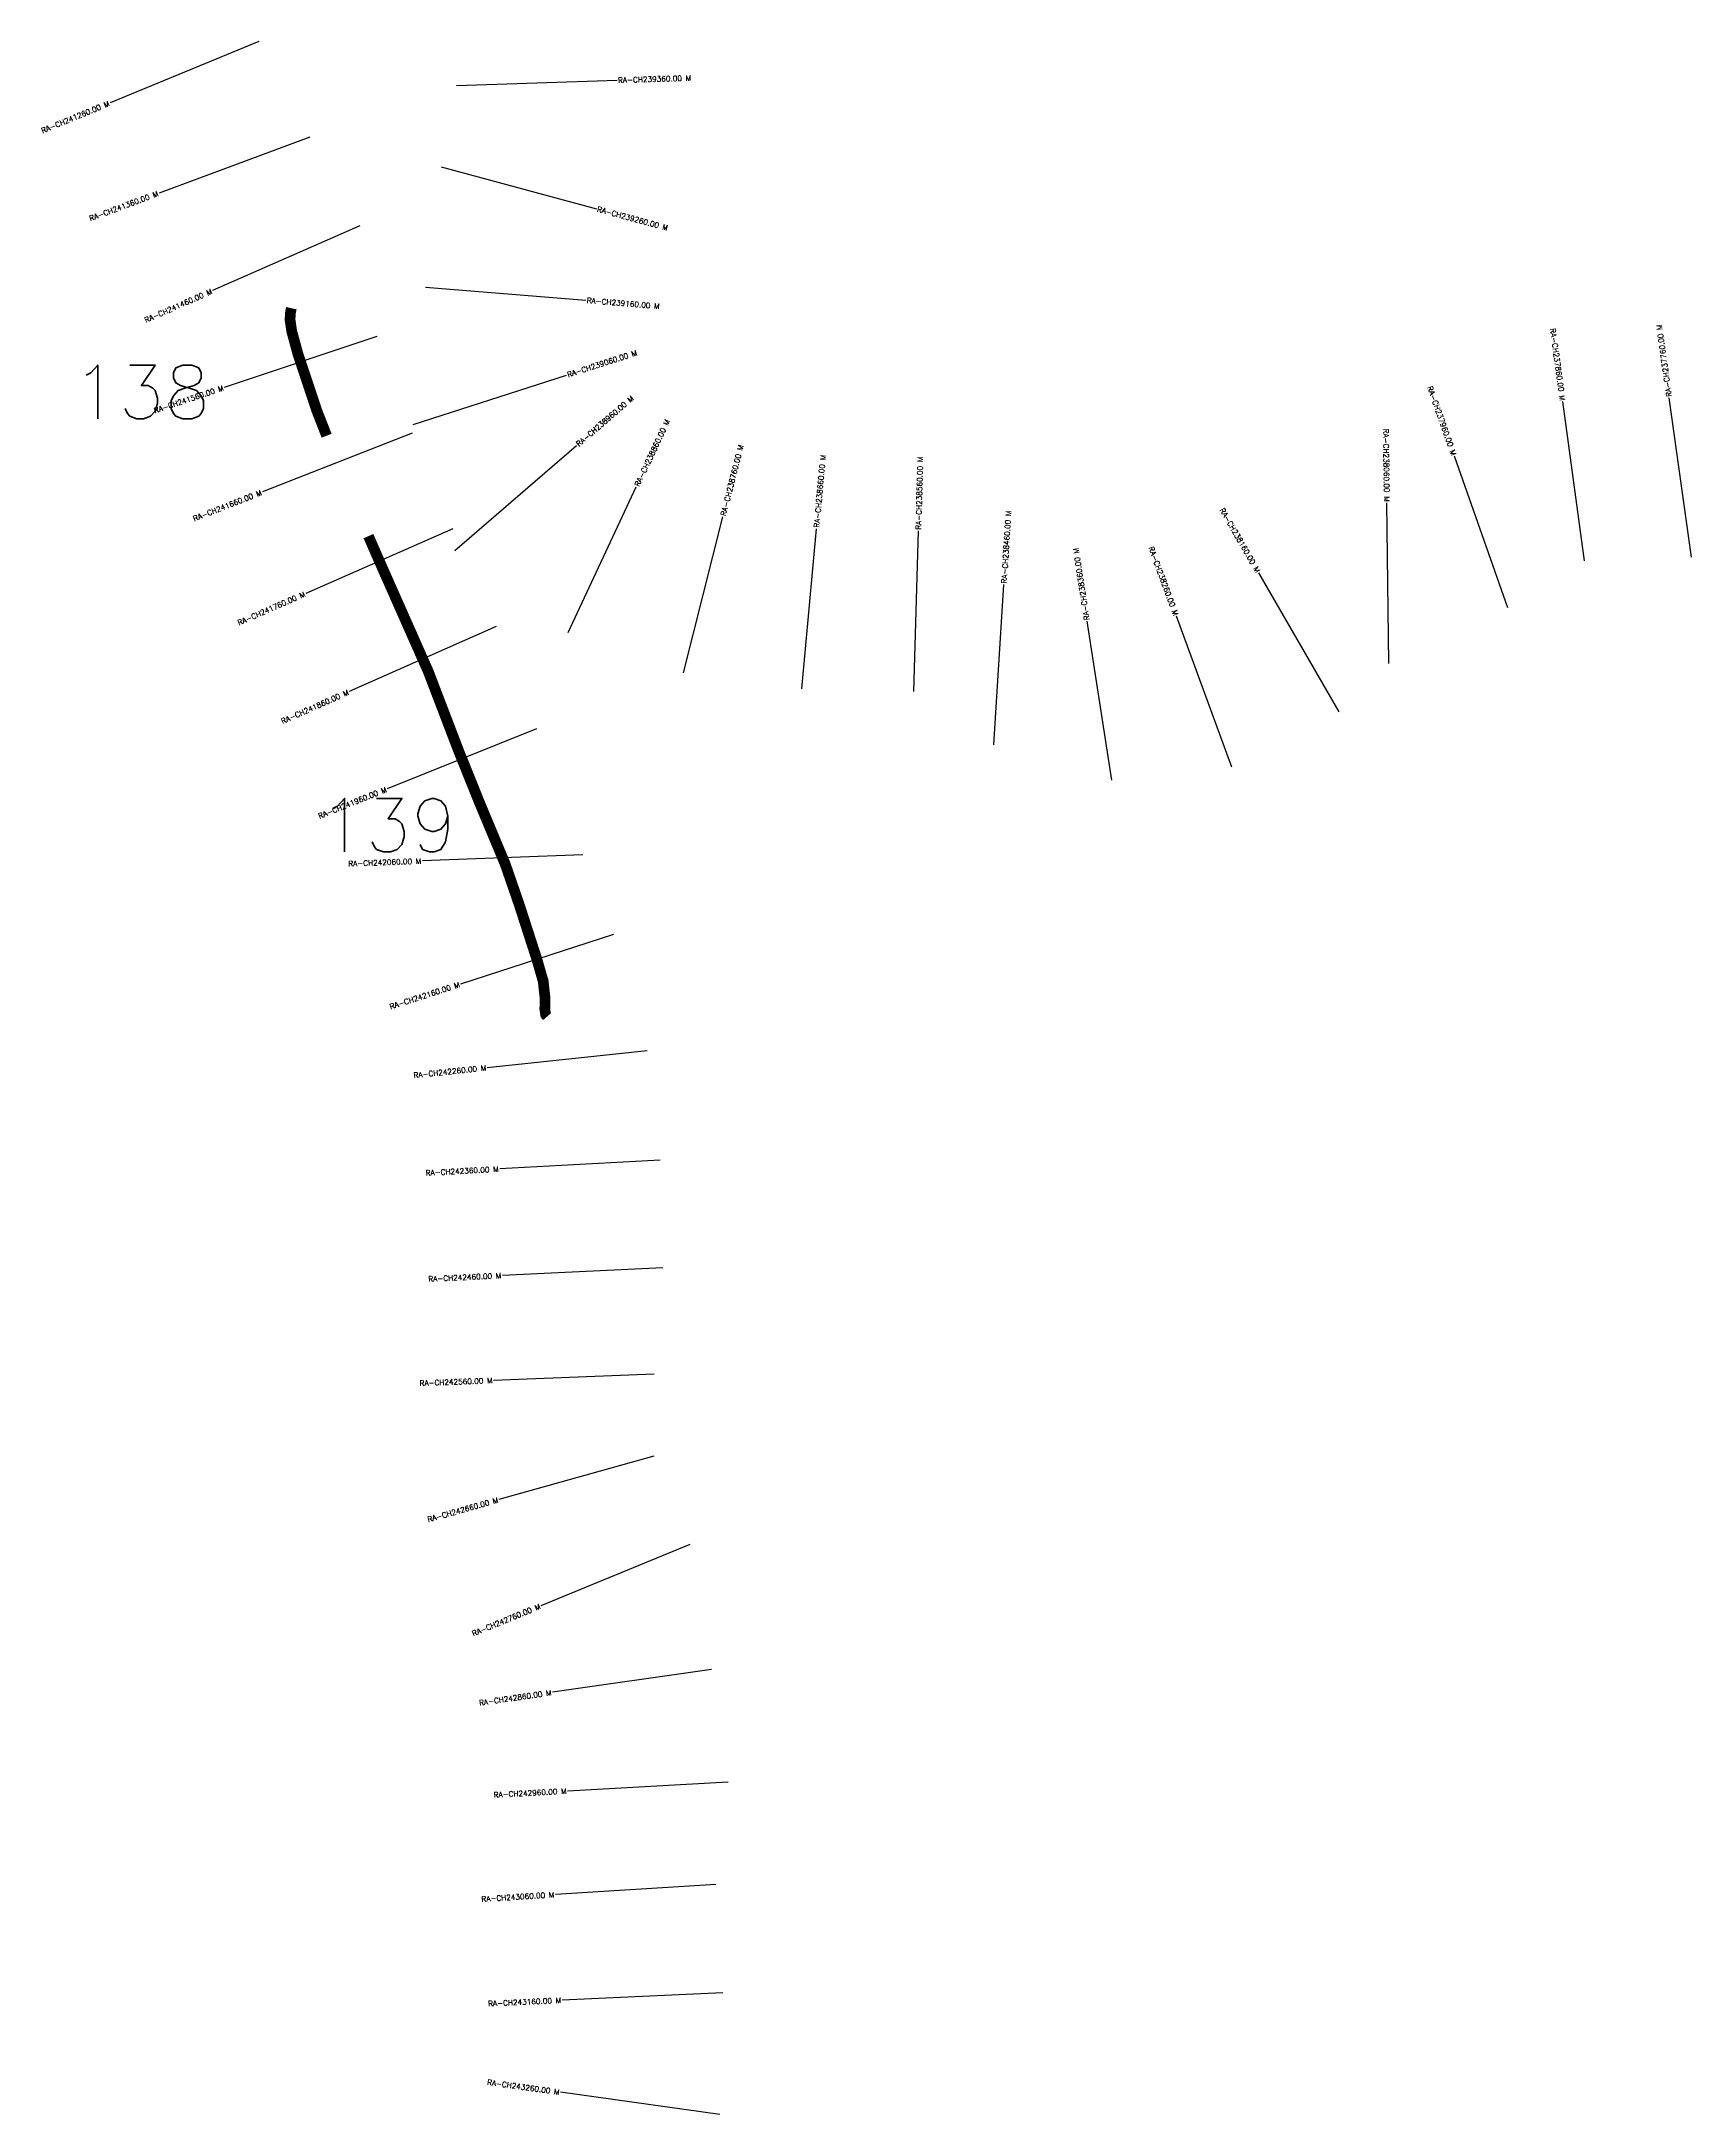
# Model space of a CAD drawing. Header units: metres. Extents: x 278749 to 284319, y 2048397 to 2051598.
# Drawn here: x 278962 to 280502, y 2048648 to 2050583 of the extents above; entities that cross this region are included whole.
import ezdxf
from ezdxf.enums import TextEntityAlignment as Align

# ---------------------------------------------------------------- set-up
doc = ezdxf.new("R2010")
doc.units = ezdxf.units.M
for name, color, linetype in [('ARTIFICIALLY PROTECTED', 4, 'Continuous'), ('CS', 134, 'Continuous'), ('CSMark', 6, 'Continuous')]:
    doc.layers.add(name, color=color, linetype=linetype)
doc.styles.get("Standard").update_dxf_attribs({"font": 'simplex.shx'})

msp = doc.modelspace()

# ---------------------------------------------------------------- linework, layer by layer
at = {"layer": 'ARTIFICIALLY PROTECTED', "const_width": 10, "flags": 128}
for points in [[(279195.3, 2050333.8), (279194.5, 2050330.3), (279194, 2050323.3), (279195.6, 2050312.4), (279201.4, 2050291.1), (279219.1, 2050238), (279228.2, 2050214.8)], [(279267.2, 2050121.1), (279278.7, 2050094.8), (279323.1, 2049994.6), (279351.5, 2049920.4), (279371, 2049872), (279394.8, 2049815.1), (279407.6, 2049778.1), (279424.6, 2049725.5), (279430.3, 2049705.6), (279432, 2049690), (279431.8, 2049679.7), (279432.6, 2049674.3), (279434, 2049672.7)]]:
    msp.add_lwpolyline(points, dxfattribs=at)
at = {"layer": 'CS'}
for p, q in [((279164.8, 2050582.8), (279026.1, 2050525.6)), ((279349.3, 2050541.8), (279499.2, 2050546.5)), ((279212.4, 2050493.5), (279071.8, 2050441.3)), ((279335.1, 2050465.8), (279479.9, 2050426.6)), ((279259.1, 2050410.6), (279121.8, 2050350.2)), ((279320.5, 2050353.6), (279470, 2050341.2)), ((279275, 2050307.4), (279132.7, 2050259.9)), ((279309, 2050225.4), (279451.9, 2050271.3)), ((280401.9, 2050097.9), (280381.7, 2050246.6)), ((280501.9, 2050101.6), (280481.1, 2050250.1)), ((279307.9, 2050217.1), (279168.3, 2050162.3)), ((279347.7, 2050107.6), (279461.3, 2050205.6)), ((280330.4, 2050054.2), (280280.6, 2050195.7)), ((279453.6, 2050031.1), (279517.1, 2050167)), ((280219.5, 2050002.2), (280217.6, 2050152.2)), ((279346.1, 2050128), (279208.8, 2050067.7)), ((279561.3, 2049993.6), (279598, 2050139)), ((279671.6, 2049978.6), (279685.2, 2050128)), ((279776.3, 2049976.2), (279780.4, 2050126.1)), ((280173, 2049957), (280098, 2050086.9)), ((279850.8, 2049926.2), (279860.2, 2050075.9)), ((280072.9, 2049905.5), (280021.2, 2050046.3)), ((279386.5, 2050036.7), (279249.3, 2049976)), ((279961, 2049893.4), (279937.9, 2050041.6)), ((279424, 2049941.2), (279284.8, 2049885.3)), ((279467.4, 2049823.6), (279317.5, 2049818)), ((279495.8, 2049749.2), (279353.1, 2049703)), ((279527.2, 2049640.7), (279378.1, 2049625)), ((279539.5, 2049538.7), (279389.7, 2049530.5)), ((279542, 2049438.2), (279392.2, 2049431.1)), ((279533.9, 2049339), (279384, 2049333.1)), ((279533.4, 2049262.5), (279389, 2049221.9)), ((279567, 2049179.9), (279428.2, 2049122.8)), ((279587.4, 2049063.4), (279439, 2049042)), ((279602.9, 2048958), (279453.1, 2048949.9)), ((279591.5, 2048862.5), (279441.7, 2048853.3)), ((279597.9, 2048761.6), (279448, 2048754.6)), ((279595.1, 2048647.9), (279446.5, 2048668.7))]:
    msp.add_line(p, q, dxfattribs=at)

# ---------------------------------------------------------------- texts
at = {"char_height": 50, "attachment_point": 1}
for s, insert in [('138', (278991, 2050280.7)), ('139', (279221.3, 2049876.3))]:
    msp.add_mtext_dynamic_manual_height_columns(s, width=84.374, gutter_width=1, heights=[74.2], dxfattribs=dict(at, insert=insert))
at = {"layer": 'CSMark'}
for s, rotation, p in [('RA-CH239360.00 M', 1.7911, (279500.2, 2050546.6)), ('RA-CH239260.00 M', 344.8693, (279480.8, 2050426.4)), ('RA-CH239160.00 M', 355.282, (279471, 2050341.2)), ('RA-CH237760.00 M', 97.9807, (280481, 2050251.1)), ('RA-CH239060.00 M', 17.7987, (279452.8, 2050271.6)), ('RA-CH238960.00 M', 40.7771, (279462.1, 2050206.2)), ('RA-CH238860.00 M', 64.9485, (279517.6, 2050167.9)), ('RA-CH238760.00 M', 75.8456, (279598.2, 2050140)), ('RA-CH238660.00 M', 84.7913, (279685.3, 2050129)), ('RA-CH238560.00 M', 88.4641, (279780.4, 2050127.1)), ('RA-CH238460.00 M', 86.4051, (279860.3, 2050076.9)), ('RA-CH238360.00 M', 98.856, (279937.7, 2050042.6))]:
    msp.add_text(s, height=5, rotation=rotation, dxfattribs=at).set_placement(p, align=Align.MIDDLE_LEFT)
for s, rotation, p in [('RA-CH241260.00 M', 22.4254, (279025.2, 2050525.2)), ('RA-CH241360.00 M', 20.3732, (279070.8, 2050441)), ('RA-CH241460.00 M', 23.7595, (279120.9, 2050349.8)), ('RA-CH237860.00 M', 277.7497, (280381.6, 2050247.6)), ('RA-CH241560.00 M', 18.4614, (279131.8, 2050259.6)), ('RA-CH237960.00 M', 289.3975, (280280.2, 2050196.7)), ('RA-CH238060.00 M', 270.7476, (280217.6, 2050153.2)), ('RA-CH241660.00 M', 21.4299, (279167.3, 2050162)), ('RA-CH238160.00 M', 300.0155, (280097.5, 2050087.8)), ('RA-CH238260.00 M', 290.1493, (280020.9, 2050047.2)), ('RA-CH241760.00 M', 23.703, (279207.8, 2050067.3)), ('RA-CH241860.00 M', 23.8888, (279248.4, 2049975.6)), ('RA-CH241960.00 M', 21.8907, (279283.9, 2049884.9)), ('RA-CH242060.00 M', 2.1596, (279316.5, 2049817.9)), ('RA-CH242160.00 M', 17.9183, (279352.1, 2049702.7)), ('RA-CH242260.00 M', 5.9831, (279377.1, 2049624.9)), ('RA-CH242360.00 M', 3.1221, (279388.7, 2049530.4)), ('RA-CH242460.00 M', 2.7279, (279391.2, 2049431)), ('RA-CH242560.00 M', 2.2272, (279383, 2049333.1)), ('RA-CH242660.00 M', 15.7211, (279388.1, 2049221.6)), ('RA-CH242760.00 M', 22.3383, (279427.3, 2049122.5)), ('RA-CH242860.00 M', 8.225, (279438, 2049041.8)), ('RA-CH242960.00 M', 3.0875, (279452.1, 2048949.9)), ('RA-CH243060.00 M', 3.5274, (279440.7, 2048853.2)), ('RA-CH243160.00 M', 2.6442, (279447, 2048754.6)), ('RA-CH243260.00 M', 352.0568, (279445.5, 2048668.8))]:
    msp.add_text(s, height=5, rotation=rotation, dxfattribs=at).set_placement(p, align=Align.MIDDLE_RIGHT)

doc.saveas('drawing.dxf')
